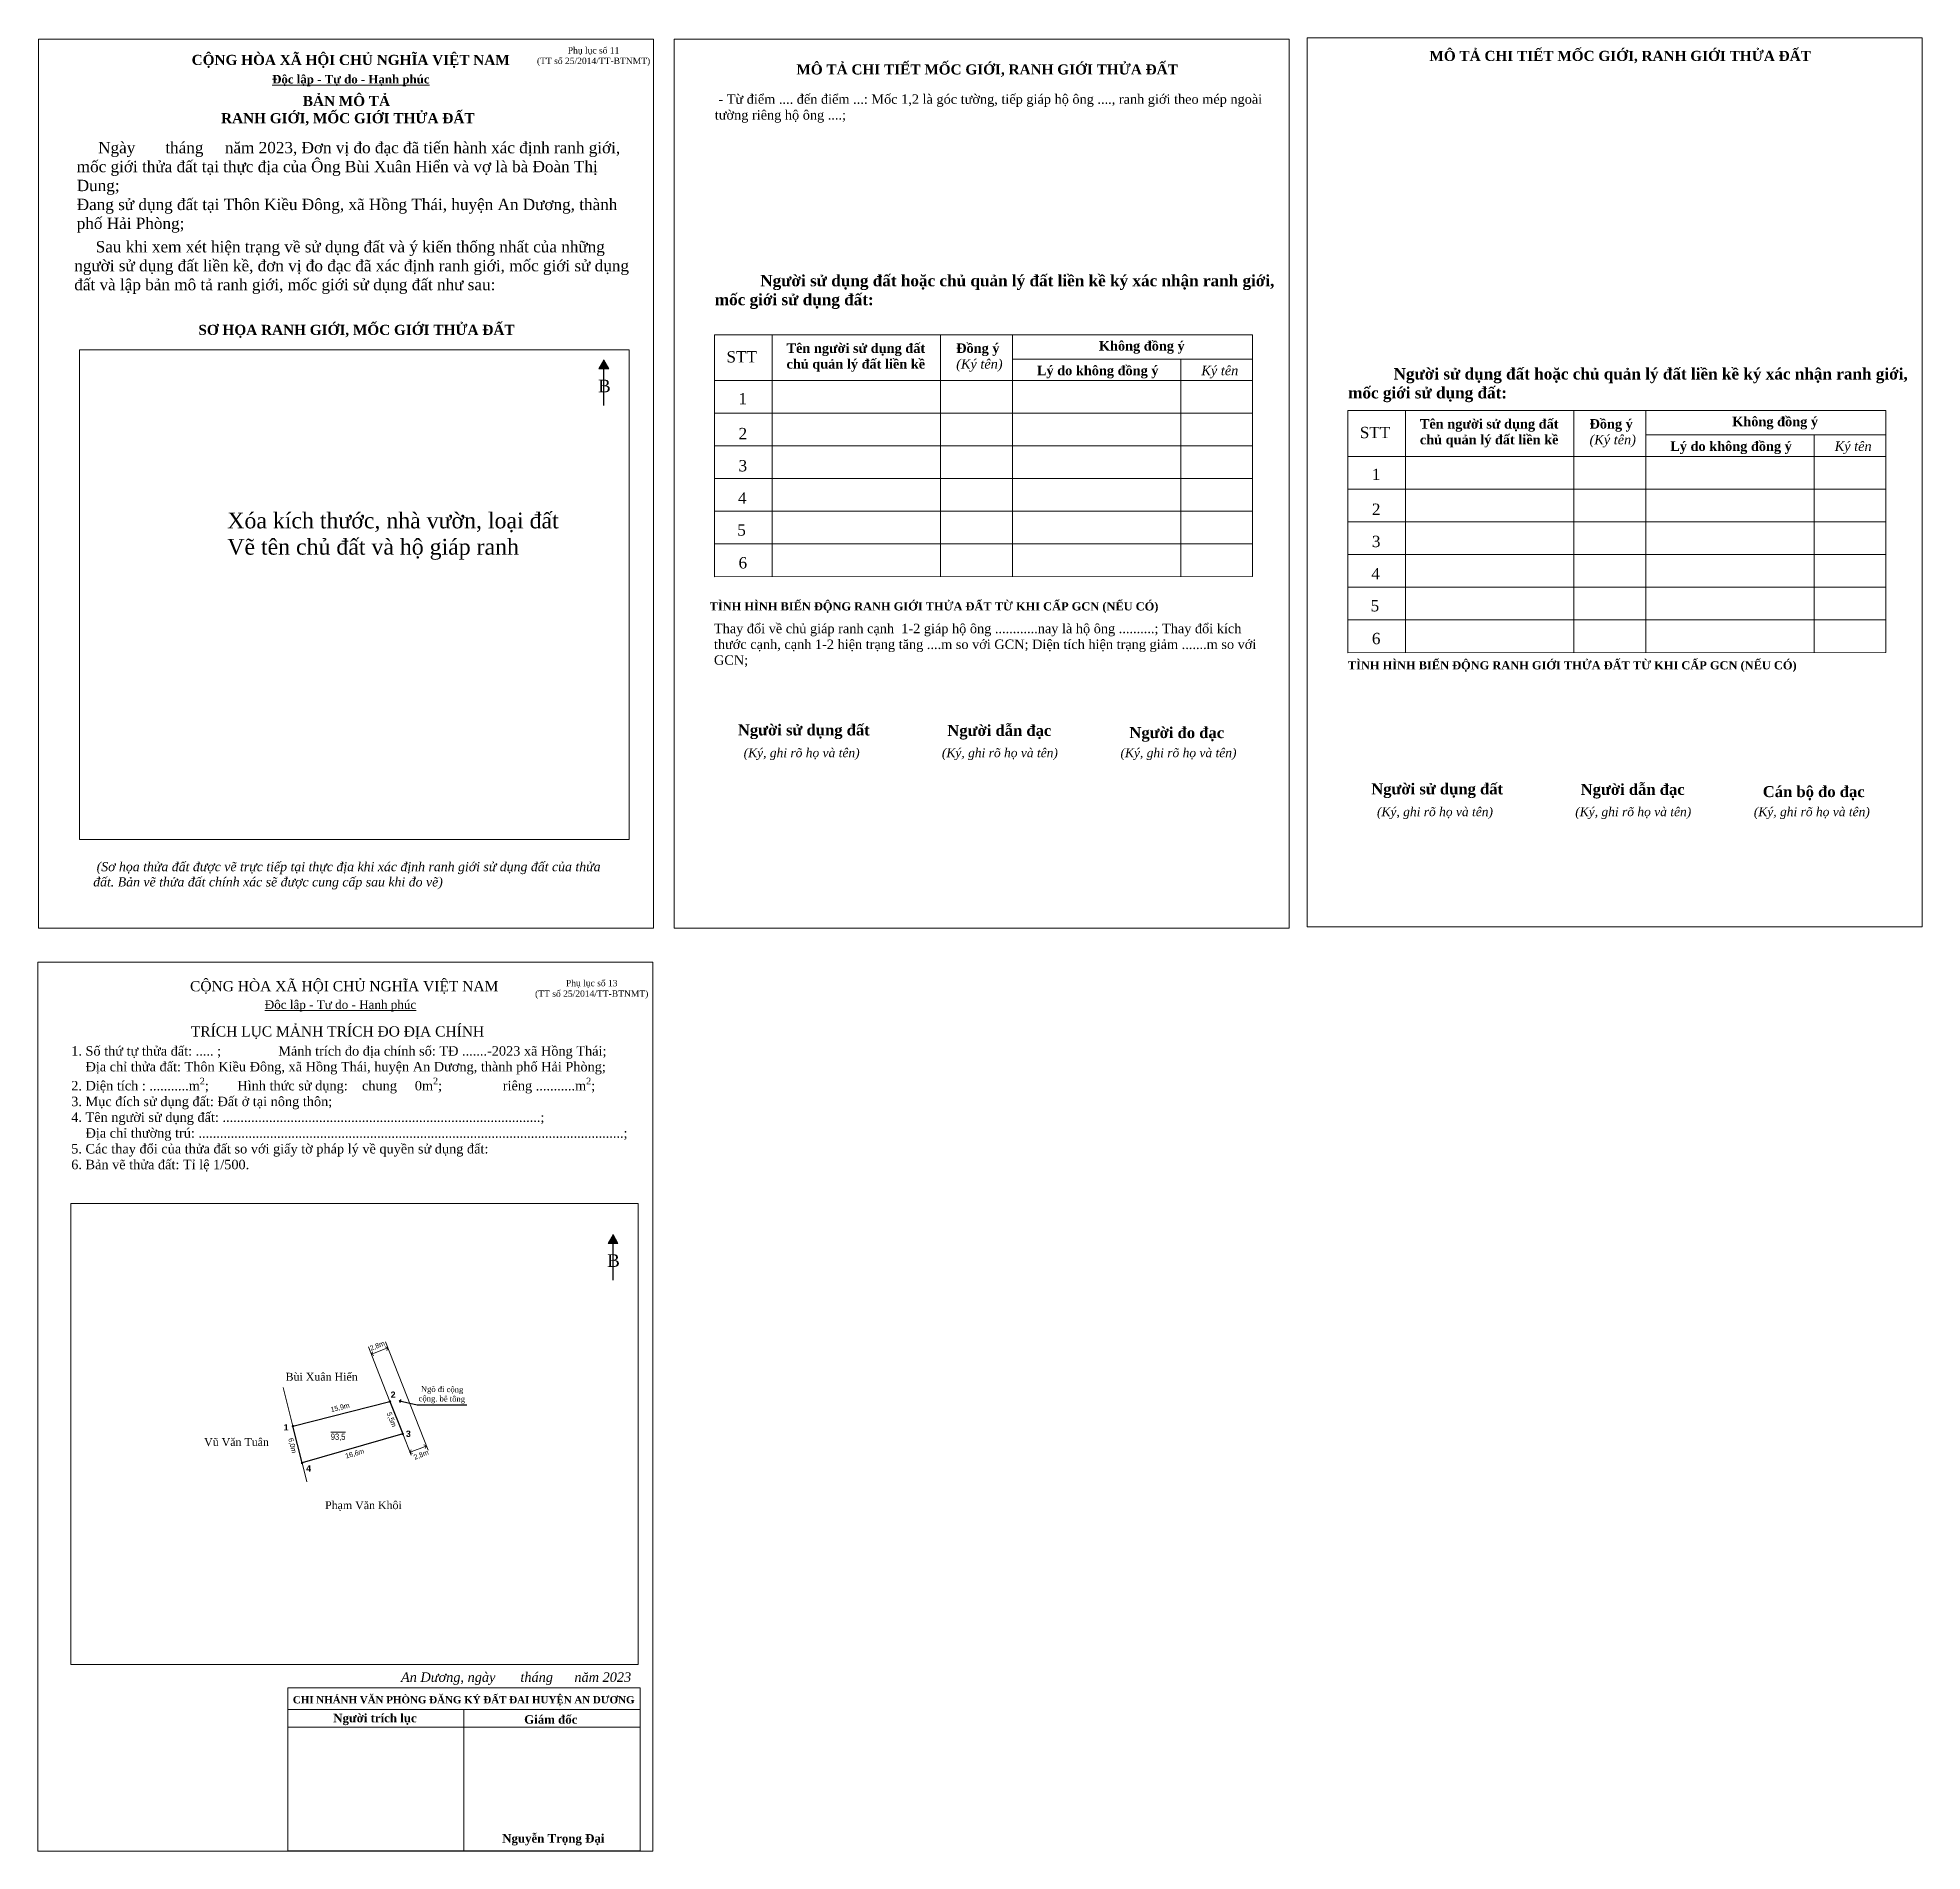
# Model space of a CAD drawing. Header units: metres. Extents: x -95 to 575, y 104 to 463.
# Drawn here: x 276.5 to 575.3, y 104.3 to 391.8 of the extents above; entities that cross this region are included whole.
import ezdxf
from ezdxf.enums import TextEntityAlignment as Align

# ---------------------------------------------------------------- set-up
doc = ezdxf.new("R2010")
doc.units = ezdxf.units.M
doc.header["$LTSCALE"] = 0.2
doc.header["$PDMODE"] = 3
doc.header["$PDSIZE"] = -3
doc.linetypes.add('HIDDEN', pattern=[9.525, 6.35, -3.175])
doc.layers.add('0 @ 0.5', color=7, linetype='Continuous')
doc.layers.add('Heaven2407', color=2, linetype='Continuous')
for name, color, linetype, lineweight in [('moc', 7, 'Continuous', 0), ('Thanh', 3, 'Continuous', 13), ('Đỏ', 1, 'HIDDEN', 13)]:
    doc.layers.add(name, color=color, linetype=linetype, lineweight=lineweight)
doc.styles.add('Annotative', font='times.ttf', dxfattribs={"height": 2.5})
doc.styles.add('DIM', font='ARIALN.TTF', dxfattribs={"height": 1.6})
doc.styles.add('Free', font='times.ttf')
doc.styles.add('Land House', font='ARIALN.TTF', dxfattribs={"height": 2})
doc.styles.add('Point', font='arialbd.ttf', dxfattribs={"height": 2.5})
doc.styles.get("Standard").update_dxf_attribs({"font": 'times.ttf', "height": 2.5})
doc.styles.add('style1', font='times.ttf', dxfattribs={"height": 0.8})
doc.styles.add('Vntimecc', font='times.ttf')
doc.dimstyles.new('Copy of Do canh', dxfattribs={"dimtxt": 0.75, "dimasz": 0.5, "dimexe": 0.18, "dimexo": 0.0625, "dimgap": 0.2, "dimtad": 1, "dimtoh": 1, "dimtxsty": 'Vntimecc', "dimblk": 'OPEN90', "dimcen": 0.09, "dimse1": 1, "dimse2": 1, "dimsd1": 1, "dimsd2": 1, "dimadec": 0, "dimazin": 0, "dimtfac": 1, "dimtofl": 0, "dimtmove": 0, "dimatfit": 3, "dimldrblk": 'OPEN90', "dimfxl": 1, "dimtolj": 1, "dimtzin": 0, "dimarcsym": 0})
doc.dimstyles.new('Kích thước cạnh', dxfattribs={"dimtxt": 1.6, "dimasz": 2.5, "dimexe": 1.25, "dimexo": 0.625, "dimtad": 1, "dimdec": 1, "dimzin": 4, "dimtxsty": 'DIM', "dimcen": 2.5, "dimse1": 1, "dimse2": 1, "dimsd1": 1, "dimsd2": 1, "dimadec": 0, "dimazin": 0, "dimtfac": 1, "dimtdec": 1, "dimtmove": 0, "dimatfit": 3, "dimfxl": 1, "dimarcsym": 0})
doc.dimstyles.new('Kích thước ngõ', dxfattribs={"dimtxt": 1.6, "dimasz": 1.25, "dimexe": 1.25, "dimexo": 1, "dimgap": 1, "dimtad": 1, "dimtoh": 1, "dimdec": 1, "dimzin": 4, "dimtxsty": 'DIM', "dimblk": 'OPEN90', "dimcen": 0, "dimse1": 1, "dimse2": 1, "dimclrd": 3, "dimclre": 3, "dimclrt": 2, "dimadec": 0, "dimazin": 0, "dimtfac": 1, "dimtdec": 1, "dimtmove": 2, "dimatfit": 3, "dimldrblk": 'OPEN90', "dimfxl": 1, "dimlwd": 13, "dimlwe": 13, "dimarcsym": 1})

msp = doc.modelspace()

# ---------------------------------------------------------------- texts
at = {"color": 7, "lineweight": 13, "style": 'Free'}
for s, height, p in [('STT', 1.7951, (385.747, 341.239)), ('1', 1.795, (387.663, 334.61)), ('2', 1.795, (387.663, 329.067)), ('STT', 1.7951, (486.157, 329.235)), ('3', 1.795, (387.663, 323.965)), ('1', 1.795, (488.073, 322.605)), ('4', 1.795, (387.562, 318.857)), ('2', 1.795, (488.073, 317.063)), ('5', 1.795, (387.462, 313.772)), ('3', 1.795, (488.073, 311.96)), ('6', 1.795, (387.663, 308.573)), ('4', 1.795, (487.973, 306.853)), ('5', 1.795, (487.872, 301.768)), ('6', 1.795, (488.073, 296.569))]:
    msp.add_text(s, height=height, dxfattribs=at).set_placement(p, align=Align.MIDDLE_LEFT)
at = {"color": 7, "lineweight": 13}
for s, height, style, p in [('B', 2, 'Free', (365.38, 335.608)), ('CỘNG HÒA XÃ HỘI CHỦ NGHĨA VIỆT NAM', 1.625, 'Vntimecc', (300.699, 240.626)), ('%%UĐộc lập - Tự do - Hạnh phúc', 1.375, 'Vntimecc', (312.542, 237.835)), ('TRÍCH LỤC MẢNH TRÍCH ĐO ĐỊA CHÍNH', 1.625, 'Vntimecc', (300.827, 233.457)), ('B', 2, 'Vntimecc', (366.821, 196.929))]:
    msp.add_text(s, height=height, dxfattribs=dict(at, style=style)).set_placement(p)
at = {"color": 7, "lineweight": 13, "insert": (300.954, 389.115), "char_height": 1.6, "width": 50.99842, "attachment_point": 1, "style": 'Free'}
msp.add_mtext('{\\fTimes New Roman|b1|i0|c0|p18;\\C0;CỘNG HÒA XÃ HỘI CHỦ NGHĨA VIỆT NAM}', dxfattribs=at)
at = {"color": 7, "linetype": 'Continuous', "lineweight": 13, "char_height": 1, "attachment_point": 5}
for s, insert, style in [('\\A1;Phụ lục số 11\\P(TT số 25/2014/TT-BTNMT)', (364.673, 388.834), 'Free'), ('\\A1;Phụ lục số 13\\P(TT số 25/2014/TT-BTNMT)', (364.38, 240.934), 'style1')]:
    msp.add_mtext(s, dxfattribs=dict(at, insert=insert, style=style))
at = {"color": 7, "lineweight": 13, "attachment_point": 1}
for s, insert, char_height, width in [('{\\fTimes New Roman|b1|i0|c0|p18;\\C0;MÔ TẢ CHI TIẾT MỐC GIỚI, RANH GIỚI THỬA ĐẤT}', (497.194, 389.753), 1.6, 74.37453), ('{\\fTimes New Roman|b1|i0|c0|p18;\\L\\C0;Độc lập - Tự do - Hạnh phúc}', (313.711, 385.928), 1.35, 30.20029), ('{\\fTimes New Roman|b1|i0|c0|p18;\\C0;MÔ TẢ CHI TIẾT MỐC GIỚI, RANH GIỚI THỬA ĐẤT}', (396.835, 387.605), 1.6, 74.37453), ('{\\fTimes New Roman|b1|i0|c0|p18;\\C0;BẢN MÔ TẢ}', (318.579, 382.597), 1.6, 74.37453), ('{\\fTimes New Roman|b1|i0|c0|p18;RANH GIỚI, MỐC GIỚI THỬA ĐẤT}', (305.615, 379.873), 1.6, 47.53923), ('{\\fTimes New Roman|b1|i0|c0|p18;SƠ HỌA RANH GIỚI, MỐC GIỚI THỬA ĐẤT}', (302.018, 346.308), 1.6, 54.95691), ('{\\fTimes New Roman|b1|i0|c0|p18;TÌNH HÌNH BIẾN ĐỘNG RANH GIỚI THỬA ĐẤT TỪ KHI CẤP GCN (NẾU CÓ)}', (383.077, 302.32), 1.3, 85.23013), ('{\\fTimes New Roman|b1|i0|c0|p18;TÌNH HÌNH BIẾN ĐỘNG RANH GIỚI THỬA ĐẤT TỪ KHI CẤP GCN (NẾU CÓ)}', (484.262, 292.97), 1.3, 85.23013), ('{\\fTimes New Roman|b1|i0|c0|p18;Người sử dụng đất}', (387.551, 282.942), 1.74066, 21.23025), ('{\\fTimes New Roman|b1|i0|c0|p18;   Người dẫn đạc}', (418.79, 282.871), 1.74066, 21.23025), ('{\\fTimes New Roman|b1|i0|c0|p18;    Người đo đạc}', (447.003, 282.515), 1.74066, 21.23025), ('{\\fTimes New Roman|b0|i1|c0|p18;(Ký, ghi rõ họ và tên)}', (388.466, 279.16), 1.41429, 20.55766), ('{\\fTimes New Roman|b0|i1|c0|p18;(Ký, ghi rõ họ và tên)}', (419.9, 279.16), 1.41429, 20.55766), ('{\\fTimes New Roman|b0|i1|c0|p18;(Ký, ghi rõ họ và tên)}', (448.213, 279.16), 1.41429, 20.55766), ('{\\fTimes New Roman|b1|i0|c0|p18;Người sử dụng đất}', (487.962, 273.592), 1.74066, 21.23025), ('{\\fTimes New Roman|b1|i0|c0|p18;   Người dẫn đạc}', (519.201, 273.52), 1.74066, 21.23025), ('{\\fTimes New Roman|b1|i0|c0|p18;    Cán bộ đo đạc}', (547.413, 273.165), 1.74066, 21.23025), ('{\\fTimes New Roman|b0|i1|c0|p18;(Ký, ghi rõ họ và tên)}', (488.877, 269.81), 1.41429, 20.55766), ('{\\fTimes New Roman|b0|i1|c0|p18;(Ký, ghi rõ họ và tên)}', (520.31, 269.81), 1.41429, 20.55766), ('{\\fTimes New Roman|b0|i1|c0|p18;(Ký, ghi rõ họ và tên)}', (548.623, 269.81), 1.41429, 20.55766)]:
    msp.add_mtext(s, dxfattribs=dict(at, insert=insert, char_height=char_height, width=width))
at = {"color": 7, "linetype": 'Continuous', "lineweight": 13}
for s, insert, char_height, width, attachment_point, style in [('\\A1; - {\\fTimes New Roman|b0|i0|c163|p18;Từ điểm }....{\\fTimes New Roman|b0|i0|c163|p18; đến điểm }...{\\fTimes New Roman|b0|i0|c163|p18;: Mốc 1},2 là góc tường{\\fTimes New Roman|b0|i0|c163|p18;,} tiếp giáp hộ ông ...., {\\fTimes New Roman|b0|i0|c163|p18;ranh giới theo} mép ngoài tường riêng hộ ông ....;', (383.896, 382.85), 1.5, 88.83839, 1, 'Free'), ('\\A1;{\\fTimes New Roman|b0|i0|c163|p18;     Sau khi xem xét hiện trạng về sử dụng đất và ý kiến }thống nhất {\\fTimes New Roman|b0|i0|c163|p18;của }những người sử dụng đất liền kề, đơn vị đo đạc đã xác định ranh giới, mốc giới sử dụng đất và lập bản mô tả ranh giới, mốc giới sử dụng đất như sau:', (282.346, 355.395), 1.8, 89.62923, 4, 'Free'), ('\\A1;{\\fTimes New Roman|b1|i0|c0|p18;^INgười sử dụng đất hoặc chủ quản lý đất liền kề ký xác nhận ranh giới, mốc giới sử dụng đất:}', (383.896, 351.513), 1.8, 88.83839, 4, 'Free'), ('\\A1;{\\fTimes New Roman|b1|i0|c0|p18;Không đồng ý}', (444.789, 342.727), 1.5, 24.54713, 4, 'Free'), ('\\A1;{\\fTimes New Roman|b1|i0|c0|p18;Tên người sử dụng đất chủ quản lý đất liền kề}', (395.264, 341.114), 1.5, 24.54713, 4, 'Free'), ('\\A1;{\\fTimes New Roman|b1|i0|c0|p18;Đồng ý\\P\\fTimes New Roman|b0|i1|c0|p18;(Ký tên)}', (422.164, 341.114), 1.5, 24.54713, 4, 'Free'), ('\\A1;{\\fTimes New Roman|b1|i0|c0|p18;Lý do không đồng ý}', (434.967, 338.817), 1.5, 24.54713, 4, 'Free'), ('\\A1;{\\fTimes New Roman|b0|i1|c0|p18;Ký tên}', (461.036, 338.817), 1.5, 24.54713, 4, 'Free'), ('\\A1;{\\fTimes New Roman|b1|i0|c0|p18;^INgười sử dụng đất hoặc chủ quản lý đất liền kề ký xác nhận ranh giới, mốc giới sử dụng đất:}', (484.306, 336.734), 1.8, 88.83839, 4, 'Free'), ('\\A1;{\\fTimes New Roman|b1|i0|c0|p18;Không đồng ý}', (545.199, 330.722), 1.5, 24.54713, 4, 'Free'), ('\\A1;{\\fTimes New Roman|b1|i0|c0|p18;Tên người sử dụng đất chủ quản lý đất liền kề}', (495.675, 329.11), 1.5, 24.54713, 4, 'Free'), ('\\A1;{\\fTimes New Roman|b1|i0|c0|p18;Đồng ý\\P\\fTimes New Roman|b0|i1|c0|p18;(Ký tên)}', (522.575, 329.11), 1.5, 24.54713, 4, 'Free'), ('\\A1;{\\fTimes New Roman|b1|i0|c0|p18;Lý do không đồng ý}', (535.377, 326.813), 1.5, 24.54713, 4, 'Free'), ('\\A1;{\\fTimes New Roman|b0|i1|c0|p18;Ký tên}', (561.446, 326.813), 1.5, 24.54713, 4, 'Free'), ('\\A1;Thay đổi về chủ giáp ranh cạnh  1-2 giáp hộ ông ............nay là hộ ông ..........; Thay đổi kích thước cạnh, cạnh 1-2 hiện trạng tăng ....m so với GCN; Diện tích hiện trạng giảm .......m so với GCN;', (383.758, 298.907), 1.5, 88.83839, 1, 'Free'), ('\\A1;{\\fTimes New Roman|b0|i1|c0|p18; (Sơ họa thửa đất được vẽ trực tiếp tại thực địa khi xác định ranh giới sử dụng đất của thửa đất. Bản vẽ thửa đất chính xác sẽ được cung cấp sau khi đo vẽ)}', (285.342, 258.948), 1.45, 82.38797, 4, 'Free'), ('\\A1;1. Số thứ tự thửa đất: ..... ;                Mảnh trích đo địa chính số: TĐ .......-2023 xã Hồng Thái; \\P    Địa chỉ thửa đất: Thôn Kiều Đông, xã Hồng Thái, huyện An Dương, thành phố Hải Phòng;\\P2. Diện tích : ...........m{\\H0.7x;\\S2^ ;};        Hình thức sử dụng:    chung     0m{\\H0.7x;\\S2^ ;\\H1.429x;;                 riêng }...........{\\H1.0003x;m\\H0.7x;\\S2^ ;};\\P3. Mục đích sử dụng đất: Đất ở tại nông thôn;\\P4. Tên người sử dụng đất: .........................................................................................;\\P    Địa chỉ thường trú: .......................................................................................................................;\\P5. Các thay đổi của thửa đất so với giấy tờ pháp lý về quyền sử dụng đất:\\P6. Bản vẽ thửa đất: Tỉ lệ 1/500.                                                  ', (281.861, 231.928), 1.5, 86.53927, 1, 'style1')]:
    msp.add_mtext(s, dxfattribs=dict(at, insert=insert, char_height=char_height, width=width, attachment_point=attachment_point, style=style))
at = {"linetype": 'Continuous', "lineweight": 13, "insert": (282.736, 368.107), "char_height": 1.8, "width": 89.44325, "attachment_point": 4, "style": 'Free'}
msp.add_mtext('\\A1;{\\fTimes New Roman|b0|i0|c163|p18;     Ngày       tháng     năm 202}3{\\fTimes New Roman|b0|i0|c163|p18;, }Đơn vị đo đạc{\\fTimes New Roman|b0|i0|c163|p18; đã tiến hành xác định ranh giới, mốc giới thửa đất tại thực địa của} {\\C2;Ông Bùi Xuân Hiển và vợ là bà Đoàn Thị Dung\\C7;;\\P}Đang sử dụng đất tại Thôn Kiều Đông, xã Hồng Thái, huyện An Dương, thành phố Hải Phòng{\\C7;; }', dxfattribs=at)
at = {"insert": (306.601, 316.532), "char_height": 2.5, "attachment_point": 1, "style": 'Free'}
msp.add_mtext_dynamic_manual_height_columns('Xóa kích thước, nhà vườn, loại đất\\PVẽ tên chủ đất và hộ giáp ranh', width=57.7155, gutter_width=12.5, heights=[23.222], dxfattribs=at)
at = {"linetype": 'Continuous', "lineweight": 13, "insert": (336.963, 178.029, -10.418), "char_height": 0.9, "attachment_point": 1, "rotation": 359.31964, "style": 'style1'}
msp.add_mtext('\\A1; Ngõ đi cộng \\Pcộng. bê tông', dxfattribs=at)
at = {"color": 0, "linetype": 'Continuous', "lineweight": 5, "attachment_point": 5, "style": 'style1'}
for s, insert, char_height in [('\\A1;{\\fTimes New Roman|b0|i1|c0|p18;An Dương, ngày       tháng      năm 2023}', (352.389, 131.634), 1.5), ('\\A1;{\\fTimes New Roman|b1|i0|c0|p18;CHI NHÁNH VĂN PHÒNG ĐĂNG KÝ ĐẤT ĐAI HUYỆN AN DƯƠNG}', (344.08, 128.116), 1.15), ('\\A1;{\\fTimes New Roman|b1|i0|c0|p18;Người trích lục}', (330.016, 125.161), 1.35), ('\\A1;{\\fTimes New Roman|b1|i0|c0|p18;Giám đốc}', (357.891, 125.161), 1.35), ('\\A1;{\\fTimes New Roman|b1|i0|c0|p18;Nguyễn Trọng Đại}', (358.289, 106.084), 1.35)]:
    msp.add_mtext(s, dxfattribs=dict(at, insert=insert, char_height=char_height))
at = {"layer": '0 @ 0.5', "color": 0, "lineweight": 0, "style": 'Annotative'}
for s, p in [('Bùi Xuân Hiển', (321.566, 180.135)), ('Vũ Văn Tuân', (308.071, 169.776)), ('Phạm Văn Khôi', (328.186, 159.769))]:
    msp.add_text(s, height=1.25, dxfattribs=at).set_placement(p, align=Align.TOP_CENTER)
at = {"layer": '0 @ 0.5', "lineweight": 5, "insert": (323.013, 170.501), "char_height": 1, "attachment_point": 1, "style": 'Land House'}
msp.add_mtext_dynamic_manual_height_columns('{\\O93,5}', width=2.64007, gutter_width=5, heights=[0], dxfattribs=at)
at = {"layer": 'Heaven2407', "style": 'Point'}
for s, p in [('2', (332.506, 176.167)), ('1', (315.531, 170.991)), ('3', (334.923, 169.969)), ('4', (319.107, 164.483))]:
    msp.add_text(s, height=1, dxfattribs=at).set_placement(p)

# ---------------------------------------------------------------- blocks, each defined once
blk = doc.blocks.new('*D143')
at = {"layer": 'Defpoints', "color": 0, "transparency": 16777216}
for p in [(332.35, 175.75), (332.39, 175.59), (317, 171.68)]:
    blk.add_point(p, dxfattribs=at)
at = {"color": 0, "transparency": 16777216, "insert": (324.5, 174.58), "char_height": 0.8, "attachment_point": 5, "rotation": 14.2756, "style": 'DIM'}
blk.add_mtext('15,9m', dxfattribs=at)
blk = doc.blocks.new('*D144')
at = {"layer": 'Defpoints', "color": 0, "transparency": 16777216}
for p in [(317, 171.68), (316.84, 165.43), (318.46, 165.84)]:
    blk.add_point(p, dxfattribs=at)
at = {"color": 0, "transparency": 16777216, "insert": (316.88, 168.58), "char_height": 0.8, "attachment_point": 5, "rotation": 284.0342, "style": 'DIM'}
blk.add_mtext('6,0m', dxfattribs=at)
blk = doc.blocks.new('_Open90')
at = {"color": 0, "linetype": 'ByBlock', "lineweight": -2}
for p, q in [((0, 0), (-1, 0)), ((-0.5, 0.5), (0, 0)), ((0, 0), (-0.5, -0.5))]:
    blk.add_line(p, q, dxfattribs=at)
blk = doc.blocks.new('*D150')
at = {"layer": 'Defpoints', "color": 0, "transparency": 16777216}
for p in [(332.39, 175.59), (334.41, 170.43), (332.88, 169.83)]:
    blk.add_point(p, dxfattribs=at)
at = {"color": 0, "transparency": 16777216, "insert": (332.6, 172.7), "char_height": 0.8, "attachment_point": 5, "rotation": 291.4509, "style": 'DIM'}
blk.add_mtext('5,5m', dxfattribs=at)
blk = doc.blocks.new('*D151')
at = {"layer": 'Defpoints', "color": 0, "transparency": 16777216}
for p in [(334.41, 170.43), (334.89, 168.77), (318.46, 165.84)]:
    blk.add_point(p, dxfattribs=at)
at = {"color": 0, "transparency": 16777216, "insert": (326.82, 167.27), "char_height": 0.8, "attachment_point": 5, "rotation": 16.0817, "style": 'DIM'}
blk.add_mtext('16,6m', dxfattribs=at)
blk = doc.blocks.new('Moc')
at = {"layer": 'Đỏ', "lineweight": 13}
h = blk.add_hatch(color=6, dxfattribs=at)
edge = h.paths.add_edge_path()
edge.add_arc((0, 0), 0.25, 0, 360)
blk = doc.blocks.new('*D152')
at = {"color": 3, "linetype": 'Continuous', "lineweight": 13, "transparency": 16777216}
blk.add_line((331.47, 183.87), (330.03, 183.3), dxfattribs=at)
at = {"layer": 'Defpoints', "color": 0, "transparency": 16777216}
for p in [(329.08, 184.01), (329.45, 183.07), (331.69, 185.03)]:
    blk.add_point(p, dxfattribs=at)
at = {"color": 3, "lineweight": 13, "transparency": 16777216, "xscale": 0.625, "yscale": 0.625, "zscale": 0.625}
for p, rotation in [((329.45, 183.07), 201.4508961286977), ((332.05, 184.1), 21.45089612869764)]:
    blk.add_blockref('_Open90', p, dxfattribs=dict(at, rotation=rotation))
at = {"color": 2, "transparency": 16777216, "insert": (330.41, 184.37), "char_height": 0.8, "attachment_point": 5, "rotation": 21.4509, "style": 'DIM'}
blk.add_mtext('2,8m', dxfattribs=at)
blk = doc.blocks.new('*D153')
at = {"color": 3, "linetype": 'Continuous', "lineweight": 13, "transparency": 16777216}
blk.add_line((336.15, 167.74), (337.59, 168.3), dxfattribs=at)
at = {"layer": 'Defpoints', "color": 0, "transparency": 16777216}
for p in [(338.17, 168.53), (338.34, 168.1), (335.73, 167.08)]:
    blk.add_point(p, dxfattribs=at)
at = {"color": 3, "lineweight": 13, "transparency": 16777216, "xscale": 0.625, "yscale": 0.625, "zscale": 0.625}
for p, rotation in [((335.56, 167.51), 201.4508961286966), ((338.17, 168.53), 21.45089612869659)]:
    blk.add_blockref('_Open90', p, dxfattribs=dict(at, rotation=rotation))
at = {"color": 2, "transparency": 16777216, "insert": (337.35, 167.08), "char_height": 0.8, "attachment_point": 5, "rotation": 21.4509, "style": 'DIM'}
blk.add_mtext('2,8m', dxfattribs=at)

# ---------------------------------------------------------------- dimensions: what is measured, and where the dimension line sits
at = {"layer": '0 @ 0.5'}
for base, p1, p2, angle, dimstyle, override, picture, middle in [((329.448, 183.072), (331.687, 185.032), (329.08, 184.008), 201.4509, 'Kích thước ngõ', {"dimscale": 0.5, "dimpost": 'm', "dimtix": 0, "dimtofl": 1, "dimtmove": 2, "dimatfit": 3}, '*D152', (330.409, 184.369)), ((332.346, 175.755), (316.999, 171.675), (332.388, 175.591), 14.27559, 'Kích thước cạnh', {"dimscale": 0.5, "dimpost": 'm', "dimtix": 0, "dimtofl": 1, "dimtmove": 0, "dimatfit": 3}, '*D143', (324.696, 173.808)), ((316.845, 165.432), (316.999, 171.675), (318.459, 165.835), 284.03423, 'Kích thước cạnh', {"dimscale": 0.5, "dimpost": 'm', "dimtix": 0, "dimtofl": 1, "dimtmove": 0, "dimatfit": 3}, '*D144', (316.106, 168.388)), ((334.894, 168.77), (318.459, 165.835), (334.414, 170.435), 16.08165, 'Kích thước cạnh', {"dimscale": 0.5, "dimpost": 'm', "dimtix": 0, "dimtofl": 1, "dimtmove": 0, "dimatfit": 3}, '*D151', (327.04, 166.506)), ((338.17, 168.533), (335.733, 167.077), (338.339, 168.101), 21.4509, 'Kích thước ngõ', {"dimscale": 0.5, "dimpost": 'm', "dimtix": 0, "dimtofl": 1, "dimtmove": 2, "dimatfit": 3}, '*D153', (337.35, 167.079))]:
    dim = msp.add_linear_dim(base=base, p1=p1, p2=p2, angle=angle, dimstyle=dimstyle, override=override, dxfattribs=at)
    dim.commit()
    dim.dimension.update_dxf_attribs({"geometry": picture, "text_midpoint": middle, "dimtype": 161})
dim = msp.add_aligned_dim(p1=(332.388, 175.591), p2=(334.414, 170.435), distance=-1.653, dimstyle='Kích thước cạnh', override={"dimscale": 0.5, "dimpost": 'm', "dimtix": 0, "dimtofl": 1, "dimtmove": 0, "dimatfit": 3}, dxfattribs=at)
dim.commit()
dim.dimension.update_dxf_attribs({"geometry": '*D150', "text_midpoint": (332.6, 172.698)})

# ---------------------------------------------------------------- hatches: boundary and pattern name
at = {"linetype": 'Continuous'}
h = msp.add_hatch(color=256, dxfattribs=at)
h.paths.add_polyline_path([(366.315, 340.737), (365.529, 339.382), (366.315, 339.382)])
h.paths.add_polyline_path([(366.315, 339.382), (367.101, 339.382), (366.315, 340.737)])
h = msp.add_hatch(color=256, dxfattribs=at)
h.paths.add_polyline_path([(367.755, 202.058), (366.969, 200.703), (367.755, 200.703)])
h.paths.add_polyline_path([(367.755, 200.703), (368.541, 200.703), (367.755, 202.058)])

# ---------------------------------------------------------------- linework, layer by layer
at = {"color": 7, "linetype": 'Continuous', "lineweight": 13}
for p, q in [((392.998, 344.71), (392.998, 306.38)), ((419.681, 344.71), (419.681, 306.38)), ((431.073, 344.71), (431.073, 306.38)), ((469.147, 344.71), (469.147, 306.38)), ((431.073, 340.877), (469.147, 340.877)), ((457.755, 340.877), (457.755, 306.38)), ((383.882, 337.458), (469.147, 337.458)), ((383.882, 332.279), (469.147, 332.279)), ((493.408, 332.706), (493.408, 294.376)), ((520.091, 332.706), (520.091, 294.376)), ((531.483, 332.706), (531.483, 294.376)), ((531.483, 328.873), (569.557, 328.873)), ((558.165, 328.873), (558.165, 294.376)), ((383.882, 327.099), (469.147, 327.099)), ((484.292, 325.454), (569.557, 325.454)), ((383.882, 321.919), (469.147, 321.919)), ((484.292, 320.275), (569.557, 320.275)), ((383.882, 316.74), (469.147, 316.74)), ((484.292, 315.095), (569.557, 315.095)), ((383.882, 311.56), (469.147, 311.56)), ((484.292, 309.915), (569.557, 309.915)), ((484.292, 304.736), (569.557, 304.736)), ((484.292, 299.556), (569.557, 299.556))]:
    msp.add_line(p, q, dxfattribs=at)
at = {"color": 7, "linetype": 'ByBlock', "lineweight": 13}
for p, q in [((366.315, 340.737), (365.529, 339.382)), ((366.315, 340.737), (367.101, 339.382)), ((367.755, 202.058), (366.969, 200.703)), ((367.755, 202.058), (368.541, 200.703))]:
    msp.add_line(p, q, dxfattribs=at)
at = {"color": 7, "linetype": 'ByBlock', "lineweight": 30}
for p, q in [((366.315, 333.491), (366.315, 340.737)), ((367.755, 194.811), (367.755, 202.058))]:
    msp.add_line(p, q, dxfattribs=at)
at = {"linetype": 'Continuous'}
for p, q in [((365.529, 339.382), (367.101, 339.382)), ((366.969, 200.703), (368.541, 200.703))]:
    msp.add_line(p, q, dxfattribs=at)
for p, q in [((316.999, 171.675), (332.388, 175.591)), ((316.999, 171.675), (332.388, 175.591)), ((372.044, 104.261), (316.213, 104.261))]:
    msp.add_line(p, q)
at = {"color": 0, "linetype": 'Continuous', "lineweight": 5}
for p, q in [((316.213, 130.196), (372.044, 130.196)), ((316.213, 130.196), (316.213, 104.261)), ((372.044, 130.196), (372.044, 104.261)), ((316.213, 126.757), (372.044, 126.757)), ((344.128, 126.757), (344.128, 104.261)), ((316.213, 123.961), (372.044, 123.961))]:
    msp.add_line(p, q, dxfattribs=at)
at = {"color": 7, "lineweight": 13}
for points in [[(383.83, 344.71), (469.147, 344.71), (469.147, 306.38), (383.83, 306.322)], [(283.152, 342.333), (370.309, 342.333), (370.309, 264.682), (283.152, 264.682)], [(484.24, 332.706), (569.557, 332.706), (569.557, 294.376), (484.24, 294.318)], [(281.802, 206.988), (371.749, 206.988), (371.749, 133.908), (281.802, 133.908)]]:
    msp.add_lwpolyline(points, close=True, dxfattribs=at)
msp.add_lwpolyline([(316.999, 171.675), (332.388, 175.591), (334.414, 170.435), (318.459, 165.835)], close=True)
at = {"layer": 'Defpoints', "linetype": 'Continuous', "lineweight": 13}
for points in [[(276.658, 250.625), (374.158, 250.625), (374.158, 391.625), (276.658, 391.625)], [(377.475, 250.613), (474.975, 250.613), (474.975, 391.613), (377.475, 391.613)], [(477.834, 250.838), (575.334, 250.838), (575.334, 391.838), (477.834, 391.838)], [(276.544, 104.261), (374.044, 104.261), (374.044, 245.261), (276.544, 245.261)]]:
    msp.add_lwpolyline(points, close=True, dxfattribs=at)
at = {"layer": 'Thanh'}
for p, q in [((328.994, 184.229), (330.276, 180.965)), ((331.687, 185.032), (338.426, 167.88)), ((332.388, 175.591), (330.276, 180.965)), ((315.466, 177.807), (316.999, 171.675)), ((334.414, 170.435), (335.733, 167.077)), ((318.459, 165.835), (319.207, 162.841))]:
    msp.add_line(p, q, dxfattribs=at)

# ---------------------------------------------------------------- block references
at = {"layer": 'moc', "color": 7, "linetype": 'Continuous', "lineweight": 0, "xscale": 0.8000000000000114, "yscale": 0.8000000000000114, "zscale": 0.8000000000000114}
for p in [(332.388, 175.591), (316.999, 171.675), (334.414, 170.435), (318.459, 165.835)]:
    msp.add_blockref('Moc', p, dxfattribs=at)

msp.set_redraw_order([(e.dxf.handle, doc.entitydb.next_handle()) for e in msp.query("TEXT MTEXT ATTDEF DIMENSION ARC_DIMENSION")])  # texts and dimensions are drawn at this point

# ---------------------------------------------------------------- leaders
at = {"linetype": 'Continuous', "lineweight": 13}
msp.add_leader([(333.888, 175.689), (336.73, 175.048), (344.56, 175.048)], dimstyle='Copy of Do canh', override={"dimgap": 0.2, "dimtad": 0}, dxfattribs=at)

doc.saveas('drawing.dxf')
